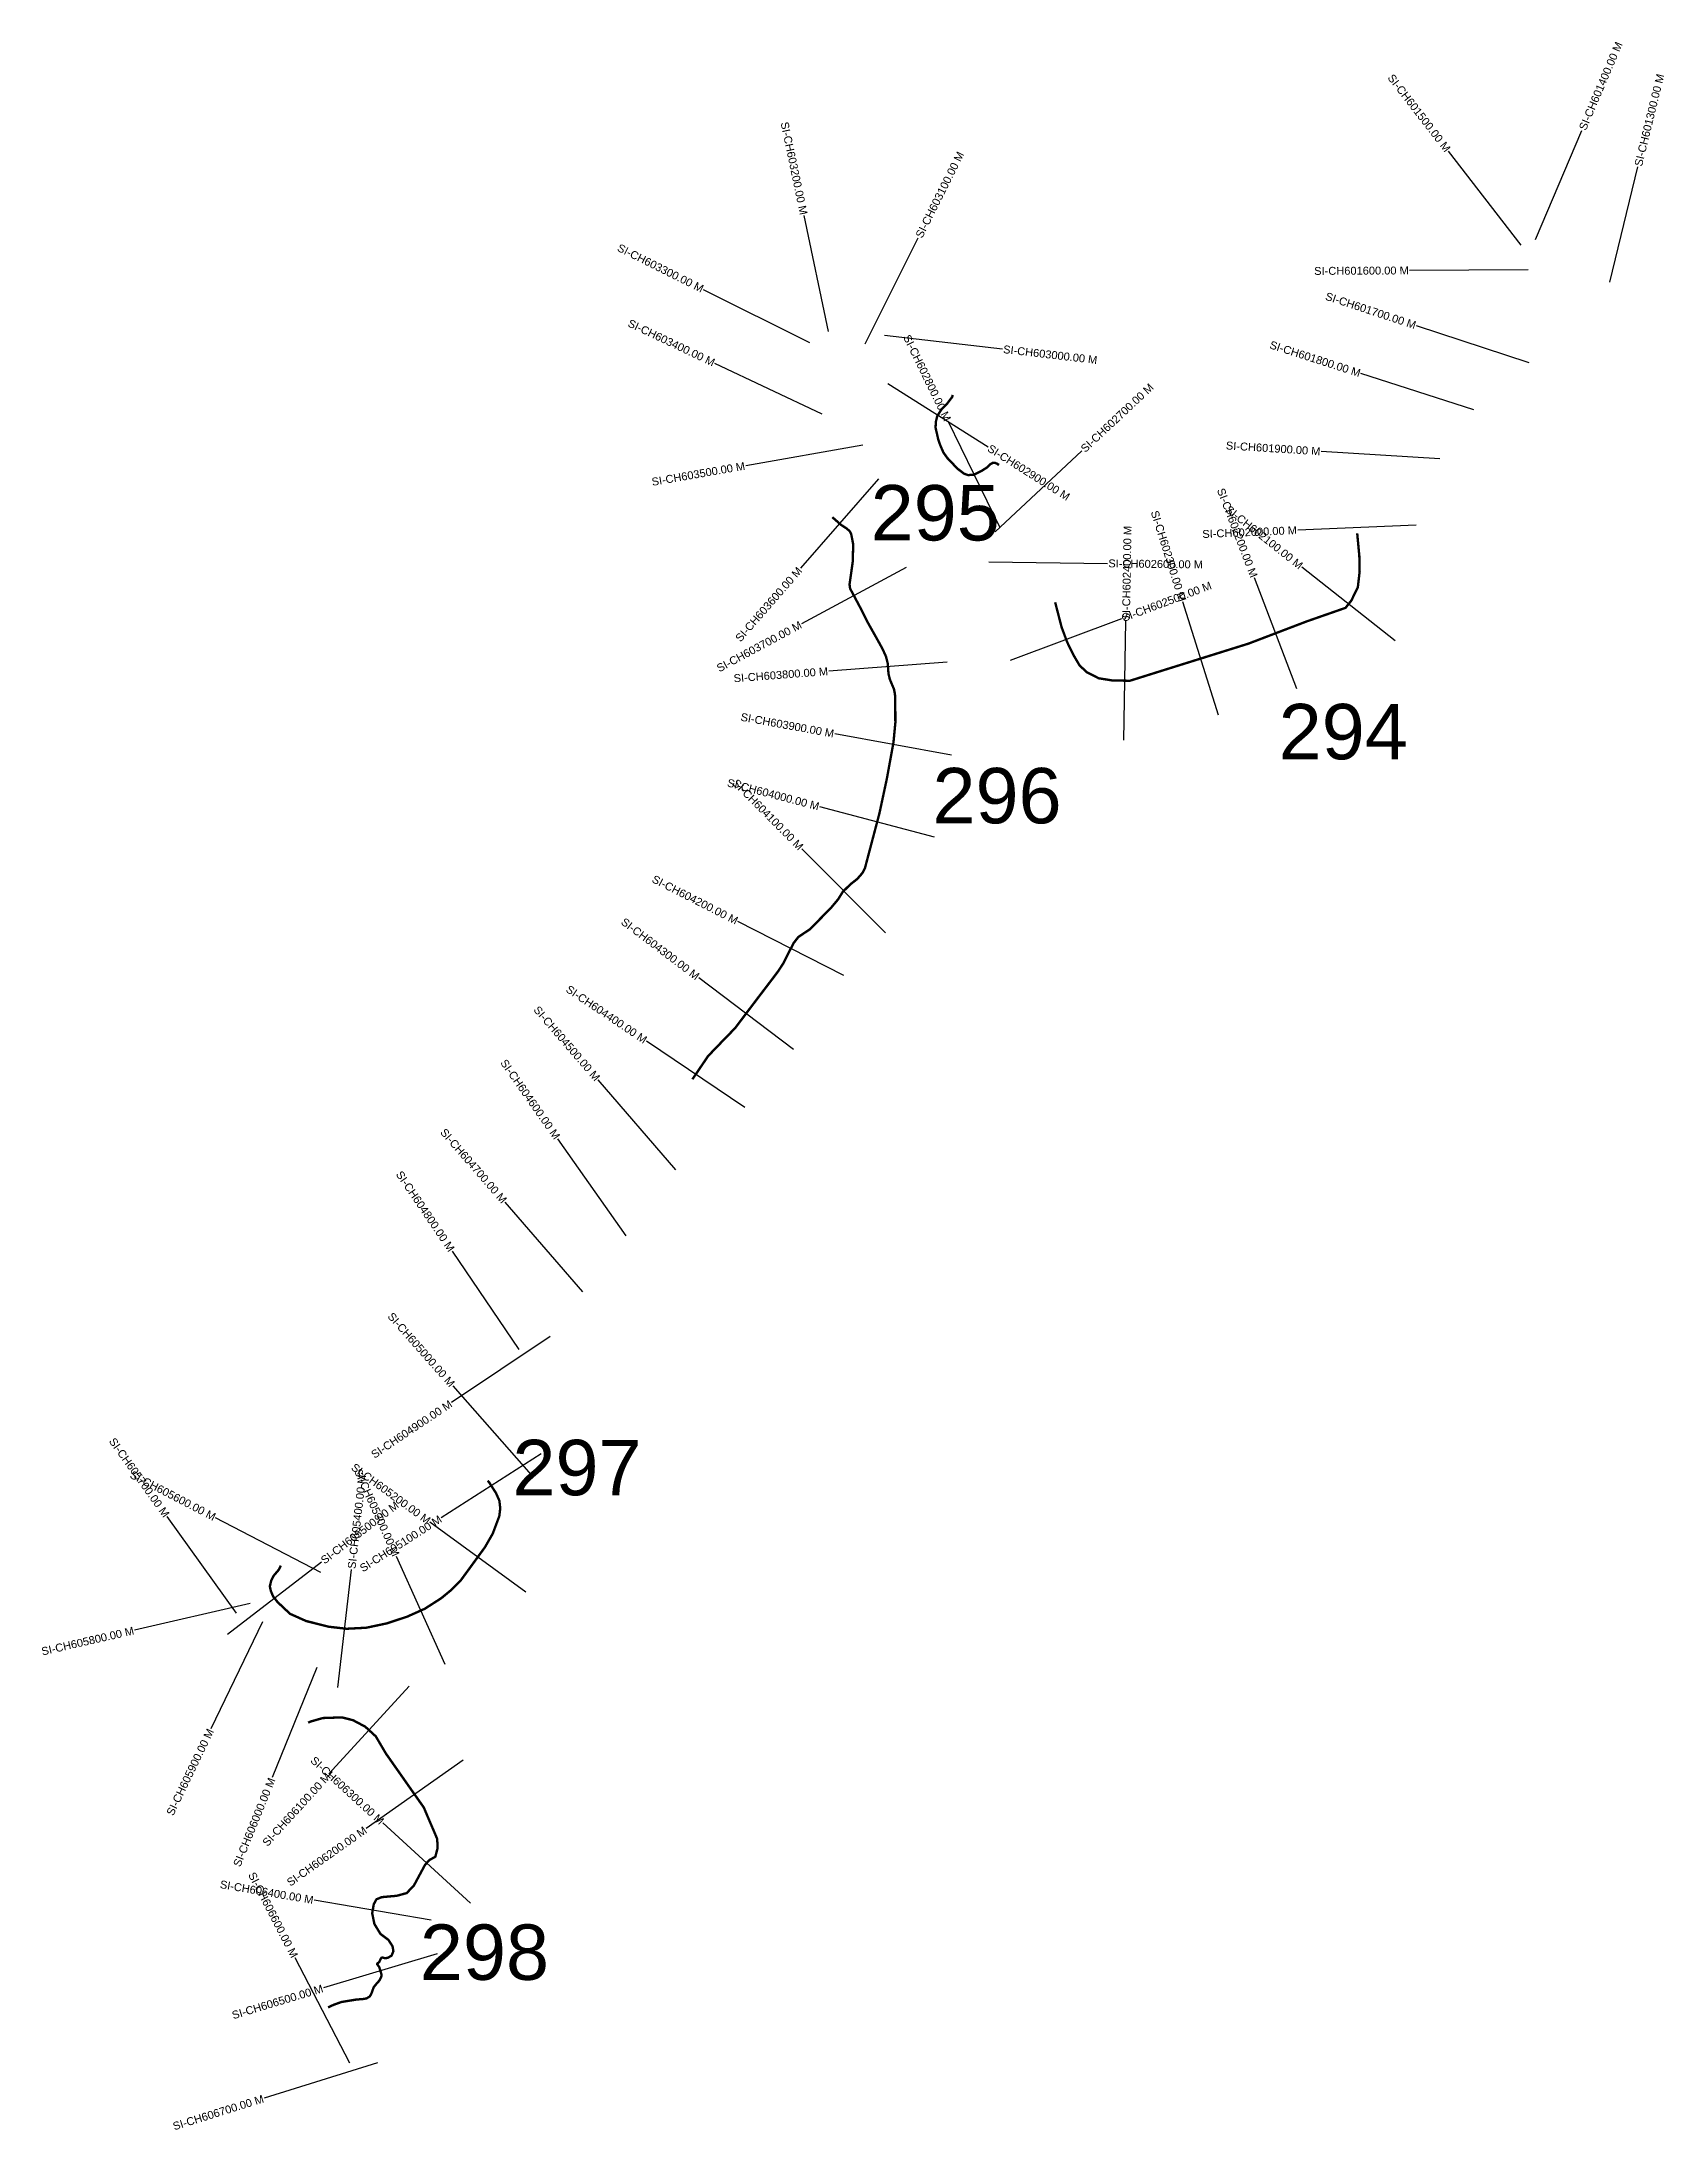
# Model space of a CAD drawing. Header units: metres. Extents: x 319601 to 326389, y 1828891 to 1831539.
# Drawn here: x 319601 to 321651, y 1828891 to 1831530 of the extents above; entities that cross this region are included whole.
import ezdxf
from ezdxf.enums import TextEntityAlignment as Align

# ---------------------------------------------------------------- set-up
doc = ezdxf.new("R2010")
doc.units = ezdxf.units.M
doc.header["$MEASUREMENT"] = 0
for name, color, linetype in [('CS', 134, 'Continuous'), ('CSMark', 6, 'Continuous'), ('NATURALLY PROTECTED', 3, 'Continuous')]:
    doc.layers.add(name, color=color, linetype=linetype)
doc.styles.get("Standard").update_dxf_attribs({"font": 'arial.ttf'})

msp = doc.modelspace()

# ---------------------------------------------------------------- texts
at = {"char_height": 70, "attachment_point": 1}
for s, width, heights, insert in [('295', 95.172, [0], (320648.1, 1830969.8)), ('294', 95.172, [40], (321163.6, 1830693.3)), ('296', 91.948, [0], (320726.2, 1830612.4)), ('297', 145.682, [0], (320195.5, 1829763.5)), ('298', 95.172, [0], (320078.6, 1829151.2))]:
    msp.add_mtext_dynamic_manual_height_columns(s, width=width, gutter_width=1, heights=heights, dxfattribs=dict(at, insert=insert))
at = {"layer": 'CSMark'}
for s, rotation, p in [('SI-CH601400.00 M', 66.9898, (321547.1, 1831419)), ('SI-CH601300.00 M', 76.258, (321617.7, 1831372.9)), ('SI-CH603100.00 M', 63.4495, (320708.7, 1831283.2)), ('SI-CH603000.00 M', 353.3307, (320815.6, 1831141.6)), ('SI-CH602700.00 M', 43.1118, (320915.8, 1831013.9)), ('SI-CH602900.00 M', 327.7443, (320797.3, 1831017.6)), ('SI-CH602400.00 M', 89.0346, (320970.7, 1830798.7)), ('SI-CH602600.00 M', 359.3008, (320948.4, 1830870.9)), ('SI-CH602500.00 M', 20.5317, (320966.2, 1830801.6)), ('SI-CH605400.00 M', 83.4506, (319992.2, 1829600.6)), ('SI-CH605500.00 M', 37.5351, (319955.1, 1829609.9))]:
    msp.add_text(s, height=10, rotation=rotation, dxfattribs=at).set_placement(p, align=Align.MIDDLE_LEFT)
for s, rotation, p in [('SI-CH601500.00 M', 307.6392, (321377.6, 1831392.5)), ('SI-CH603200.00 M', 281.8372, (320563.7, 1831311.5)), ('SI-CH603300.00 M', 333.4227, (320436.1, 1831217.2)), ('SI-CH601600.00 M', 0.3077, (321328, 1831241)), ('SI-CH601700.00 M', 341.7194, (321336.7, 1831171.5)), ('SI-CH603400.00 M', 334.6011, (320450.4, 1831124)), ('SI-CH602800.00 M', 295.9288, (320745.6, 1831051.4)), ('SI-CH601800.00 M', 342.1693, (321266.6, 1831111)), ('SI-CH601900.00 M', 356.3833, (321216.3, 1831012.4)), ('SI-CH603500.00 M', 9.8922, (320489.2, 1830994.2)), ('SI-CH602200.00 M', 290.8954, (321132.7, 1830853.6)), ('SI-CH602300.00 M', 287.3991, (321042.4, 1830823.1)), ('SI-CH602100.00 M', 321.6149, (321192.2, 1830866.7)), ('SI-CH602000.00 M', 2.4096, (321186.6, 1830912.9)), ('SI-CH603600.00 M', 48.8308, (320558.6, 1830864.1)), ('SI-CH603700.00 M', 28.2495, (320559.9, 1830794.1)), ('SI-CH603800.00 M', 4.3636, (320594.2, 1830734.7)), ('SI-CH603900.00 M', 349.6593, (320601.7, 1830655.7)), ('SI-CH604000.00 M', 345.1739, (320582.8, 1830563.6)), ('SI-CH604100.00 M', 314.8099, (320560.5, 1830511)), ('SI-CH604200.00 M', 332.9448, (320479.5, 1830418.7)), ('SI-CH604300.00 M', 322.925, (320430, 1830347.8)), ('SI-CH604400.00 M', 326.0582, (320364, 1830267.7)), ('SI-CH604500.00 M', 310.7765, (320303.3, 1830219)), ('SI-CH604600.00 M', 305.0388, (320252.4, 1830144.8)), ('SI-CH604700.00 M', 310.9472, (320185.6, 1830064.5)), ('SI-CH604800.00 M', 304.1702, (320119, 1830002.8)), ('SI-CH605000.00 M', 311.3553, (320119.8, 1829832.5)), ('SI-CH604900.00 M', 33.8067, (320117.8, 1829810.2)), ('SI-CH605700.00 M', 305.5965, (319758.8, 1829667.3)), ('SI-CH605600.00 M', 332.5288, (319819.6, 1829665.4)), ('SI-CH605200.00 M', 323.8793, (320090.3, 1829660.2)), ('SI-CH605300.00 M', 294.177, (320048.7, 1829617.2)), ('SI-CH605100.00 M', 32.5902, (320104.7, 1829664.6)), ('SI-CH605800.00 M', 12.9534, (319717.1, 1829522.7)), ('SI-CH605900.00 M', 64.2999, (319814.2, 1829397.6)), ('SI-CH606300.00 M', 317.5523, (320031, 1829280.1)), ('SI-CH606000.00 M', 67.9866, (319891.7, 1829335.8)), ('SI-CH606100.00 M', 47.5707, (319963, 1829340.6)), ('SI-CH606200.00 M', 35.1128, (320009.8, 1829271.7)), ('SI-CH606400.00 M', 350.265, (319944, 1829182)), ('SI-CH606600.00 M', 297.3406, (319920.6, 1829110.1)), ('SI-CH606500.00 M', 16.7887, (319955.9, 1829070.7)), ('SI-CH606700.00 M', 17.314, (319880.9, 1828931.4))]:
    msp.add_text(s, height=10, rotation=rotation, dxfattribs=at).set_placement(p, align=Align.MIDDLE_RIGHT)

# ---------------------------------------------------------------- linework, layer by layer
at = {"layer": 'CS'}
for p, q in [((321488.1, 1831280), (321546.7, 1831418)), ((321469.8, 1831272.9), (321378.2, 1831391.7)), ((321581.9, 1831226.2), (321617.5, 1831371.9)), ((320594.7, 1831163.7), (320564, 1831310.5)), ((320641.2, 1831148.1), (320708.3, 1831282.3)), ((321479, 1831241.9), (321329, 1831241.1)), ((320571.2, 1831149.6), (320437, 1831216.7)), ((320665.6, 1831159.2), (320814.6, 1831141.8)), ((321480.1, 1831124.2), (321337.7, 1831171.2)), ((320586.8, 1831059.2), (320451.3, 1831123.6)), ((320669.6, 1831098.2), (320796.5, 1831018.2)), ((321410.3, 1831064.7), (321267.5, 1831110.7)), ((320811.7, 1830915.6), (320746.1, 1831050.5)), ((320638, 1831020.1), (320490.2, 1830994.3)), ((320805.5, 1830910.7), (320915, 1831013.2)), ((321367, 1831002.8), (321217.3, 1831012.3)), ((320658, 1830977.8), (320559.3, 1830864.9)), ((321337.4, 1830919.2), (321187.6, 1830912.9)), ((320693, 1830865.6), (320560.8, 1830794.6)), ((320797.4, 1830872.7), (320947.4, 1830870.9)), ((321310.6, 1830772.9), (321193, 1830866)), ((321186.5, 1830712.5), (321133, 1830852.7)), ((321087.5, 1830679), (321042.7, 1830822.1)), ((320824.8, 1830748.7), (320965.3, 1830801.3)), ((320968.1, 1830647.7), (320970.6, 1830797.7)), ((320744.8, 1830746.2), (320595.2, 1830734.8)), ((320750.2, 1830628.6), (320602.7, 1830655.5)), ((320728.8, 1830524.9), (320583.8, 1830563.3)), ((320666.9, 1830403.9), (320561.2, 1830510.3)), ((320614, 1830350), (320480.4, 1830418.3)), ((320550.5, 1830256.8), (320430.8, 1830347.2)), ((320489.3, 1830183.4), (320364.8, 1830267.1)), ((320401.9, 1830104.6), (320303.9, 1830218.2)), ((320339.1, 1830021.1), (320253, 1830143.9)), ((320284.5, 1829950.4), (320186.2, 1830063.7)), ((320203.8, 1829877.8), (320119.6, 1830002)), ((320243.3, 1829894.2), (320118.6, 1829810.7)), ((320219.6, 1829719.2), (320120.5, 1829831.8)), ((320231.9, 1829745.9), (320105.5, 1829665.1)), ((319846.7, 1829544.5), (319759.4, 1829666.5)), ((319953.6, 1829595.8), (319820.5, 1829665)), ((320212.3, 1829571.2), (320091.1, 1829659.6)), ((320110.6, 1829479.5), (320049.1, 1829616.3)), ((319835.4, 1829517.9), (319954.3, 1829609.3)), ((319974.9, 1829450.6), (319992.1, 1829599.6)), ((319864.3, 1829556.6), (319718.1, 1829522.9)), ((319879.7, 1829533.6), (319814.6, 1829398.5)), ((319948.3, 1829475.8), (319892, 1829336.8)), ((320064.9, 1829452.1), (319963.7, 1829341.4)), ((320133.3, 1829358.6), (320010.6, 1829272.3)), ((320142.4, 1829178.2), (320031.7, 1829279.4)), ((320092.9, 1829156.5), (319945, 1829181.8)), ((320100.5, 1829114.3), (319956.9, 1829071)), ((319989.9, 1828976), (319921.1, 1829109.2)), ((320025, 1828976.3), (319881.8, 1828931.7))]:
    msp.add_line(p, q, dxfattribs=at)
at = {"layer": 'NATURALLY PROTECTED', "const_width": 3, "flags": 128}
for points in [[(320810.5, 1830995.7), (320809.1, 1830995.8), (320807.7, 1830996.9), (320805, 1830997.9), (320802.2, 1830997.8), (320799.2, 1830996.1), (320794.7, 1830991.8), (320787.9, 1830987.5), (320778.8, 1830983), (320771.2, 1830982.4), (320766.1, 1830984.2), (320757.7, 1830990.6), (320744.9, 1831004.1), (320740, 1831011), (320735.9, 1831020.4), (320733.4, 1831027.7), (320731.6, 1831035.8), (320730.1, 1831042.1), (320730.4, 1831049.5), (320732.2, 1831057), (320737.3, 1831065), (320744.8, 1831072.8), (320751.2, 1831081.3), (320751.6, 1831083.8)], [(320599.7, 1830929.2), (320610.9, 1830919.4), (320617.4, 1830915.2), (320621.5, 1830911.7), (320623.5, 1830907.9), (320626, 1830895), (320625.5, 1830873.3), (320623, 1830855.5), (320621.4, 1830844.4), (320622.1, 1830839.1), (320627.5, 1830829), (320634.1, 1830816.6), (320644.5, 1830796.1), (320657.8, 1830772.4), (320663, 1830763), (320667.4, 1830753.3), (320669.6, 1830744.7), (320670.6, 1830731.6), (320672.3, 1830724.4), (320677.5, 1830712.1), (320678.7, 1830706.1), (320679.1, 1830701.5), (320679.2, 1830692.6), (320679.3, 1830669.7), (320676.9, 1830644.5), (320673.8, 1830627.6), (320668.6, 1830599.1), (320659.1, 1830554.8), (320646.6, 1830507.5), (320643.6, 1830496.2), (320640.8, 1830485.5), (320637.5, 1830479.4), (320631.2, 1830472.2), (320622.4, 1830465.3), (320612.9, 1830455.9), (320606.8, 1830446.2), (320598.5, 1830436.3), (320587.7, 1830425.2), (320576.3, 1830413.7), (320571.1, 1830408.4), (320564.1, 1830403.8), (320556.8, 1830398.9), (320550.8, 1830391.2), (320545.9, 1830381.7), (320537.4, 1830365), (320530.9, 1830355.1), (320521.3, 1830342.4), (320514.5, 1830333.5), (320503.7, 1830319.3), (320494.7, 1830307.4), (320476.9, 1830283.8), (320458, 1830264.3), (320442.7, 1830248.4), (320426, 1830223.7), (320422.9, 1830219.1)], [(321262.8, 1830908.9), (321265.5, 1830880.1), (321265.9, 1830860.6), (321263.6, 1830840.7), (321255.4, 1830823.9), (321248.1, 1830814.7), (321199.1, 1830797.6), (321125.5, 1830769.5), (321023.2, 1830737.5), (320975.7, 1830722.6), (320953.8, 1830722.9), (320936.2, 1830725.7), (320921, 1830733.5), (320912, 1830742), (320904.2, 1830755.3), (320896.4, 1830771.3), (320889.4, 1830790), (320881.2, 1830821.7)], [(320164.1, 1829711.8), (320165.6, 1829710.5), (320174.8, 1829696.1), (320179, 1829686.6), (320180.1, 1829677), (320178.9, 1829667.1), (320170.6, 1829645), (320160.8, 1829627.9), (320130.2, 1829585.9), (320119.1, 1829574.6), (320105.7, 1829563.5), (320084.8, 1829550.1), (320062.5, 1829540.1), (320036.8, 1829531.6), (320010.8, 1829526.1), (319985.9, 1829524.8), (319963.2, 1829527.4), (319934.8, 1829534.6), (319914.7, 1829543.6), (319908.3, 1829549.5), (319898.7, 1829558.6), (319893, 1829565.9), (319890.2, 1829572.7), (319889, 1829578.4), (319890.7, 1829585.6), (319893.6, 1829591.5), (319896.9, 1829595.4), (319900.4, 1829599.5), (319902.8, 1829604.6)], [(319937.4, 1829406.2), (319940.3, 1829407.5), (319955.9, 1829412), (319967, 1829412.4), (319980.2, 1829412.8), (319994, 1829409.3), (320009.5, 1829401.1), (320022.9, 1829388.8), (320035.6, 1829367.2), (320052.6, 1829343), (320064.7, 1829325.7), (320083.5, 1829299), (320091.5, 1829280.2), (320096.3, 1829269.1), (320100.4, 1829259.3), (320101, 1829247.9), (320098.1, 1829236.8), (320090.4, 1829232.5), (320085.2, 1829226.8), (320078, 1829213.4), (320070.9, 1829200.2), (320061.8, 1829190.8), (320049.2, 1829187.4), (320040.2, 1829186.6), (320030.3, 1829185.7), (320023.7, 1829183), (320020.3, 1829176.8), (320018.3, 1829165.3), (320021.1, 1829151.8), (320028.8, 1829139.2), (320038.9, 1829131.6), (320044, 1829123.7), (320045.1, 1829117.5), (320042.8, 1829111.8), (320038.2, 1829109.2), (320036, 1829108.7), (320033.6, 1829108.8), (320031.9, 1829109.3), (320030.8, 1829109.3), (320030, 1829109), (320029.5, 1829108.3), (320028.5, 1829106.6), (320027.5, 1829104.3), (320026.7, 1829103.2), (320025.7, 1829102.6), (320024.9, 1829102), (320024.7, 1829101.3), (320024.7, 1829100.6), (320025.6, 1829099.6), (320027.2, 1829097.4), (320028.9, 1829091.9), (320030.1, 1829087.8), (320029.8, 1829085.2), (320027.4, 1829080.4), (320023.1, 1829075.5), (320020.3, 1829072.1), (320018.5, 1829067.2), (320017.2, 1829063.5), (320015.2, 1829060.2), (320011.1, 1829057.7), (320006.7, 1829057), (319998.1, 1829056.3), (319979.4, 1829053.2), (319970.4, 1829050), (319965.9, 1829048), (319962.6, 1829046.3)]]:
    msp.add_lwpolyline(points, dxfattribs=at)

msp.set_redraw_order([(e.dxf.handle, doc.entitydb.next_handle()) for e in msp.query("TEXT MTEXT ATTDEF DIMENSION ARC_DIMENSION")])  # texts and dimensions are drawn at this point

doc.saveas('drawing.dxf')
